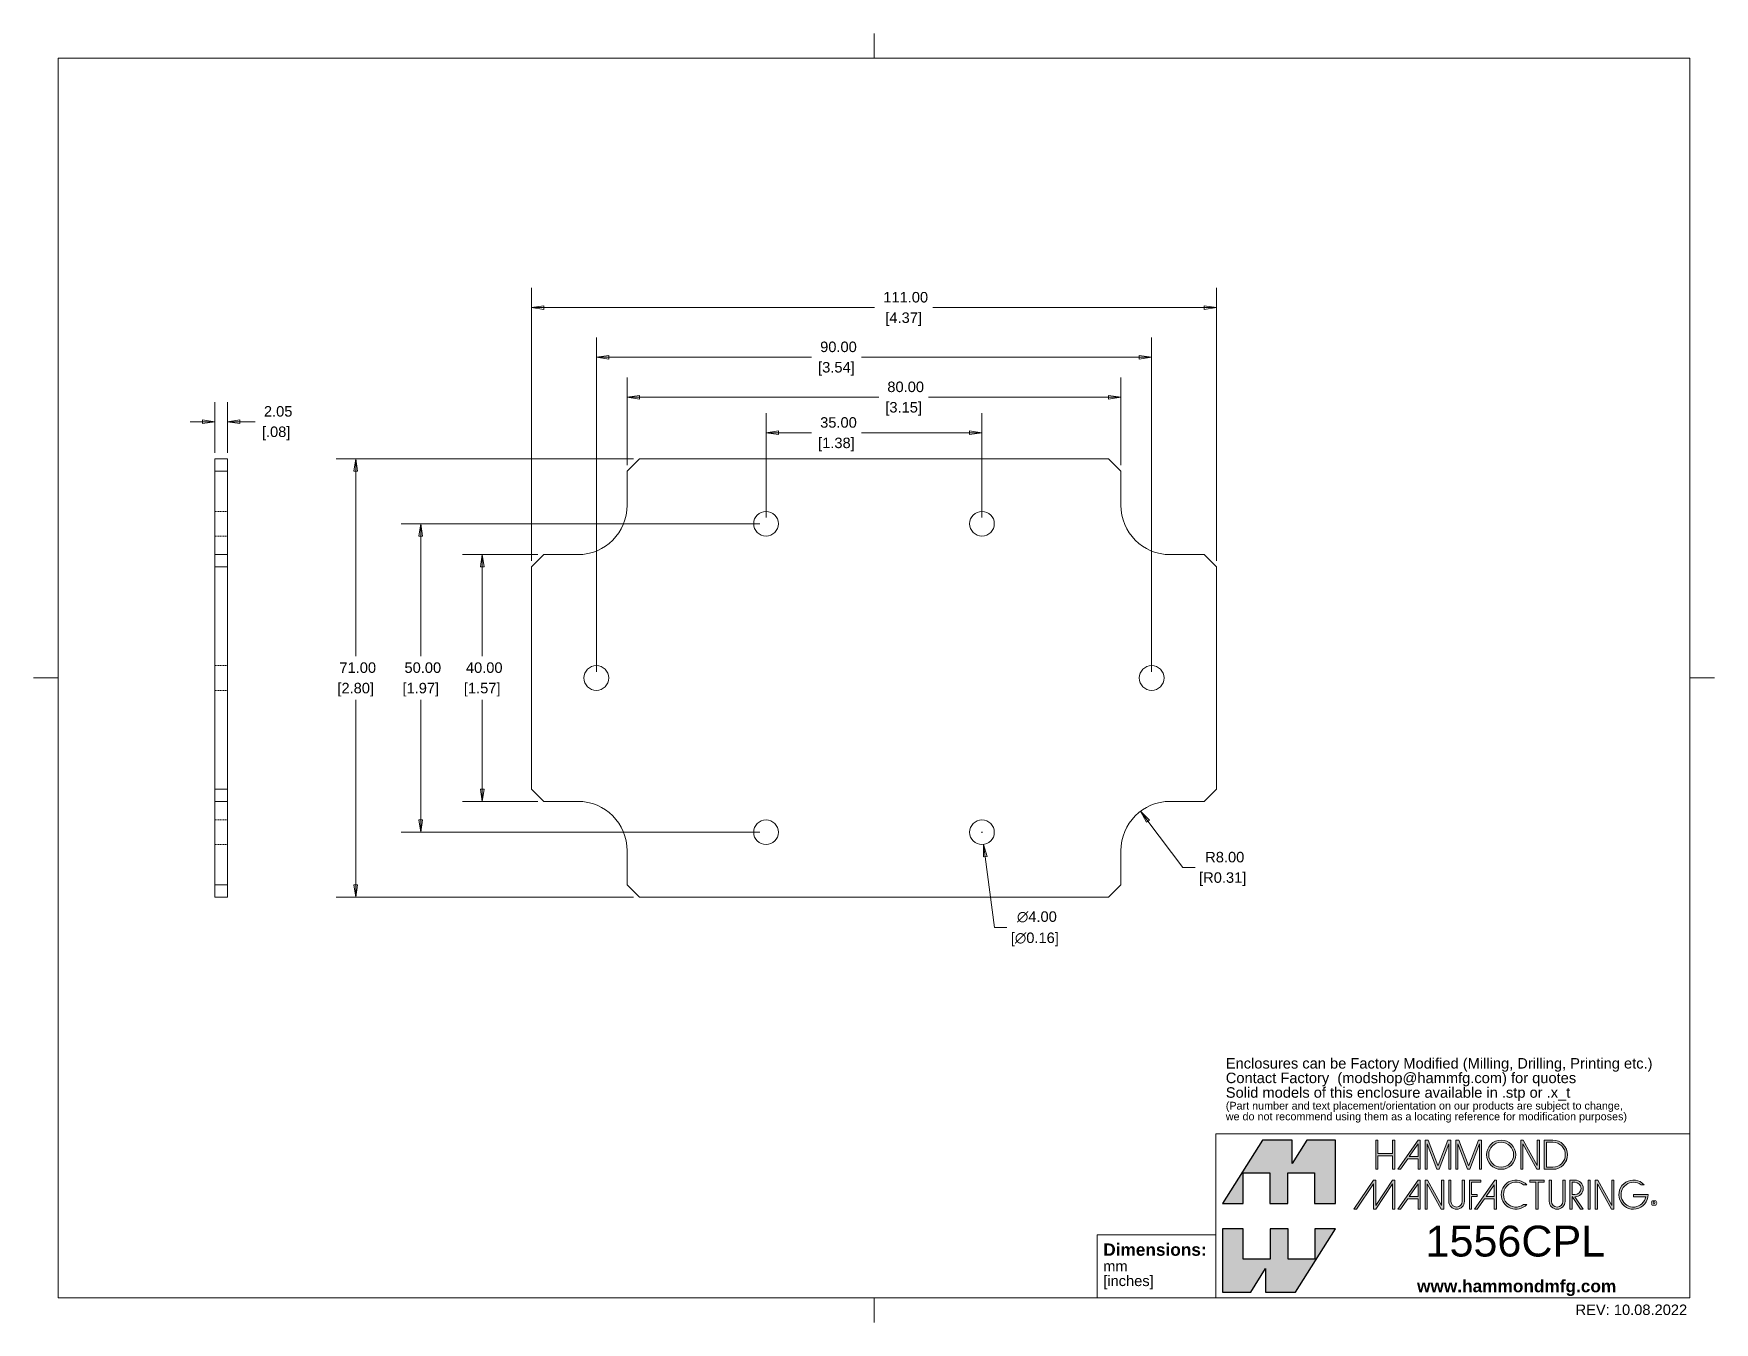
# Model space of a CAD drawing. Header units: millimetres. Extents: x 4 to 276, y 3 to 212.
import ezdxf

# ---------------------------------------------------------------- set-up
doc = ezdxf.new("R2010")
doc.units = ezdxf.units.MM
doc.linetypes.add('DASHED', pattern=[0.2067, 0.1654, -0.0413])
doc.layers.get('0').update_dxf_attribs({"lineweight": 25})
for name, color, linetype, lineweight in [('Dimension (ANSI)', 7, 'Continuous', 9), ('Hatch (ANSI)', 7, 'Continuous', 9), ('Hidden (ANSI)', 7, 'DASHED', 9), ('Sketch Geometry (ANSI)', 7, 'Continuous', 9), ('Symbol (ANSI)', 7, 'Continuous', 9), ('Visible (ANSI)', 7, 'Continuous', 9)]:
    doc.layers.add(name, color=color, linetype=linetype, lineweight=lineweight)
doc.styles.add('Note Text (ANSI)', font='arial.ttf')
doc.styles.add('Text Style20', font='arial.ttf')
doc.dimstyles.new('Default - mm_inch (ANSI)', dxfattribs={"dimtxt": 1.700000047683716, "dimasz": 2, "dimexe": 3.175, "dimexo": 1, "dimgap": 0.7999999999999999, "dimtad": 0, "dimtih": 1, "dimtoh": 1, "dimrnd": 1e-08, "dimzin": 4, "dimdsep": 46, "dimtxsty": 'Note Text (ANSI)', "dimblk": 'Filled-1', "dimcen": 0.09, "dimdle": 10, "dimclrd": 256, "dimclre": 256, "dimclrt": 256, "dimadec": 1, "dimazin": 0, "dimtfac": 1.176470518112183, "dimtofl": 0, "dimtmove": 0, "dimatfit": 3, "dimfxl": 1, "dimtolj": 1, "dimtzin": 0, "dimlwd": -1, "dimlwe": -1, "dimarcsym": 0})

msp = doc.modelspace()

# ---------------------------------------------------------------- texts
at = {"layer": 'Symbol (ANSI)', "color": 5, "true_color": 0x0000ff, "insert": (196.7136078716118, 40.20111777196096), "char_height": 1.700000017881393, "width": 74.30385541791928, "attachment_point": 4, "line_spacing_factor": 0.8344738483428955, "style": 'Note Text (ANSI)'}
msp.add_mtext('{\\H1x;Enclosures can be Factory Modified (Milling, Drilling, Printing etc.)\\PContact Factory  (modshop@hammfg.com) for quotes\\H1.2001x; \\H0.83326x;\\PSolid models of this enclosure available in .stp or .x_t\\H1.17362x; \\H0.95231x;\\P\\H0.65789x;(Part number and text placement/orientation on our products are subject to change,\\H1.23371x; \\H0.81056x;\\Pwe do not recommend using them as a locating reference for modification purposes)\\fCalibri|b0|i0|c0|p34;\\H1.06945x; \\H0.93506x;\\P\\H1.0709x; }', dxfattribs=at)

# ---------------------------------------------------------------- blocks, each defined once
blk = doc.blocks.new('Title Blocks HAMMOND')
at = {"layer": 'Sketch Geometry (ANSI)'}
for p, q in [((269.9968251097644, 36.19577659861307), (193.2119661528762, 36.19577659861306)), ((193.2119661528762, 36.19577659861306), (193.2119661528762, 9.639521662429669)), ((269.9968251097644, 9.639521662429669), (269.9968251097644, 36.19577659861307)), ((173.9421594741929, 9.639521662429669), (173.9421594741929, 19.83687394408273)), ((173.9421594741929, 19.83687394408273), (193.2119661528762, 19.83687394408273)), ((193.2119661528762, 19.83687394408273), (193.2119661528762, 9.639521662429669)), ((193.2119661528762, 9.639521662429669), (173.9421594741929, 9.639521662429669)), ((193.2119661528762, 9.639521662429669), (269.9968251097644, 9.639521662429669))]:
    blk.add_line(p, q, dxfattribs=at)
at = {"layer": 'Symbol (ANSI)', "insert": (174.946827780583, 14.72297527788434), "char_height": 1.700000017881393, "width": 30.723288968675, "attachment_point": 4, "line_spacing_factor": 0.8451967239379883, "style": 'Note Text (ANSI)'}
blk.add_mtext('{\\fArial|b1|i0|c0|p34;\\H1.17647x;Dimensions:\\fArial|b0|i0|c0|p34;\\H0.85x;\\Pmm\\H1.23561x; \\H0.80932x;\\P[inches]\\H1.1281x; }', dxfattribs=at)
at = {"layer": 'Symbol (ANSI)', "insert": (225.8104560727535, 11.21864798532059), "char_height": 2.000000029802322, "width": 32.29268312454224, "attachment_point": 4, "style": 'Note Text (ANSI)'}
blk.add_mtext('\\fArial|b1|i0;{\\H2.0000;www.hammondmfg.com}', dxfattribs=at)
at = {"layer": 'Symbol (ANSI)'}
for tag, p, height, style in [('<TITLE>_001', (227.1791679827597, 16.31650273994641), 5, 'Text Style20'), ('REV:Date_<DD.MM.YYYY>_001', (251.5002338862683, 6.835411554523845), 1.700000017881393, 'Note Text (ANSI)')]:
    blk.add_attdef(tag, p, '', height=height, dxfattribs=dict(at, style=style))
blk = doc.blocks.new('Borders Hammond Border')
at = {"layer": 'Sketch Geometry (ANSI)'}
for p, q in [((139.7, 208.4), (139.7, 212.4)), ((7.500000000000001, 208.4), (7.500000000000036, 7.499999999999929)), ((271.8999999999999, 208.4), (7.5, 208.4)), ((271.9, 7.499999999999982), (271.8999999999999, 208.4)), ((7.500000000000018, 107.95), (3.500000000000018, 107.95)), ((271.8999999999999, 107.95), (275.8999999999999, 107.95)), ((7.500000000000036, 7.499999999999916), (271.9, 7.499999999999982)), ((139.7, 7.499999999999948), (139.7, 3.499999999999948))]:
    blk.add_line(p, q, dxfattribs=at)
blk = doc.blocks.new('Logo lines')
at = {"layer": 'Hatch (ANSI)', "true_color": 0xc40000}
for points in [[(-31.1524746516913, 2.042877557755891), (-31.1524746516913, 6.991620557744884), (-26.81385065170282, 6.991620557744884), (-26.81385065170282, 2.042877557755891), (-23.89883765171021, 2.042877557755891), (-23.89883765171021, 6.991620557744884), (-19.56021365172798, 6.991620557744884), (-19.56021365172798, 2.042877557755891), (-16.16974568581544, 2.042877557755891), (-16.16974568581544, 12.31387755775589), (-20.79768947142661, 12.31387755775589), (-23.1869664542522, 8.497828141649206), (-23.18696645425224, 12.31387755775589), (-28.01083865158937, 12.31387755775589), (-34.49885531533823, 2.042877557755887)], [(-34.49885531534235, -12.31387765775644), (-34.49885531534235, -2.042877657756432), (-31.1083873494298, -2.042877657756432), (-31.1083873494298, -6.991620657745425), (-26.76976334944758, -6.99162065774543), (-26.76976334944758, -2.042877657756432), (-23.85475034945497, -2.042877657756432), (-23.85475034945497, -6.991620657745425), (-19.51612634946649, -6.991620657745425), (-19.51612634946649, -2.042877657756432), (-16.16974568581956, -2.042877657756423), (-22.65776234956839, -12.31387765775643), (-27.48163454690552, -12.31387765775644), (-27.48163454690555, -8.497828241649747), (-29.87091152973115, -12.31387765775644)]]:
    blk.add_hatch(color=12, dxfattribs=at).paths.add_polyline_path(points)
at = {"layer": 'Hatch (ANSI)'}
for points in [[(-6.55420448935299, 12.31387755775589), (-6.904204489352992, 12.31387755775589), (-6.904204489352992, 10.12215816576406), (-9.301389834567253, 10.12215816576406), (-9.301389834567253, 12.31387755775589), (-9.651389834567254, 12.31387755775589), (-9.651389834567254, 7.580438773772227), (-9.301389834567253, 7.580438773772227), (-9.301389834567253, 9.772158165764061), (-6.904204489352992, 9.772158165764061), (-6.904204489352992, 7.580438773772227), (-6.55420448935299, 7.580438773772227)], [(2.189347557599959, 7.580438773772227), (2.53934755759996, 7.580438773772227), (2.53934755759996, 12.31387755775589), (2.054651389641826, 12.31387755775589), (0.4900103660192912, 8.2096562295918), (0.4094027019355906, 8.2096562295918), (-1.155238321686909, 12.31387755775589), (-1.639934489645043, 12.31387755775589), (-1.639934489645043, 7.580438773772227), (-1.289934489645042, 7.580438773772227), (-1.289934489645042, 11.68466010193632), (0.2747065339774579, 7.580438773772227), (0.6247065339774593, 7.580438773772227), (2.189347557599959, 11.68466010193632)], [(7.16862960484498, 7.580438773772227), (7.16862960484498, 11.68466010193633), (5.603988581222481, 7.580438773772227), (5.25398858122248, 7.580438773772227), (3.68934755759998, 11.68466010193633), (3.68934755759998, 7.580438773772227), (3.339347557599979, 7.580438773772227), (3.339347557599979, 12.31387755775589), (3.824043725558113, 12.31387755775589), (5.388684749180612, 8.2096562295918), (5.469292413264313, 8.2096562295918), (7.033933436886848, 12.31387755775589), (7.518629604844982, 12.31387755775589), (7.518629604844982, 7.580438773772227)], [(16.88135043606326, 12.31387755775589), (16.88135043606326, 7.580438773772227), (16.48032073590439, 7.580438773772227), (14.20206838882862, 11.68466010193633), (14.20206838882862, 7.580438773772227), (13.85206838882862, 7.580438773772227), (13.85206838882862, 12.31387755775589), (14.25309808898749, 12.31387755775589), (16.53135043606326, 8.2096562295918), (16.53135043606326, 12.31387755775589)], [(-6.55420448935299, 1.108940436291688), (-6.55420448935299, 5.842379220303577), (-6.904204489352992, 5.842379220303577), (-9.651389834567254, 1.738157892139478), (-9.651389834567254, 5.842379220303577), (-10.00138983456726, 5.842379220303577), (-13.16974568581543, 1.108940436291688), (-12.74857517978152, 1.108940436291688), (-10.00138983456726, 5.213161764455765), (-10.00138983456726, 1.108940436291688), (-9.651389834567254, 1.108940436291688), (-6.904204489352992, 5.213161764455787), (-6.904204489352992, 1.108940436291688)], [(1.389347557599976, 1.108940436291688), (1.389347557599976, 5.842379220303577), (1.039347557599974, 5.842379220303577), (1.039347557599974, 1.738157892139478), (-1.238904789505142, 5.842379220303577), (-1.639934489645043, 5.842379220303577), (-1.639934489645043, 1.108940436291688), (-1.289934489645042, 1.108940436291688), (-1.289934489645042, 5.213161764455787), (0.9883178574600393, 1.108940436291688)], [(5.541367195520621, 5.842379220303577), (5.541367195520621, 1.108940436291688), (5.891367195520623, 1.108940436291688), (5.891367195520623, 3.158940436291688), (6.815558563573063, 3.158940436291688), (6.815558563573063, 3.50894043629169), (5.891367195520623, 3.50894043629169), (5.891367195520623, 5.492379220303576), (7.370566815521613, 5.492379220303572), (7.370566815521613, 5.842379220303577)], [(16.32627637170401, 1.108940436291688), (16.67627637170401, 1.108940436291688), (16.67627637170401, 5.492379220303576), (17.68135043606325, 5.492379220303576), (17.68135043606325, 5.842379220303577), (15.32120230734478, 5.842379220303577), (15.32120230734478, 5.492379220303576), (16.32627637170401, 5.492379220303576)], [(24.78613438408878, 1.108940436291688), (25.13613438408878, 1.108940436291688), (25.13613438408878, 5.842379220303577), (24.78613438408878, 5.842379220303577)], [(28.61541643133041, 1.738157892145527), (28.61541643133041, 5.842379220303577), (28.96541643133041, 5.842379220303577), (28.96541643133041, 1.108940436291688), (28.56438673119388, 1.108940436291688), (26.28613438408877, 5.213161764455787), (26.28613438408877, 1.108940436291688), (25.93613438408877, 1.108940436291688), (25.93613438408877, 5.842379220303577), (26.33716408422867, 5.842379220303577)]]:
    blk.add_hatch(color=256, dxfattribs=at).paths.add_polyline_path(points)
h = blk.add_hatch(color=256, dxfattribs=at)
h.paths.add_polyline_path([(-2.789934489645063, 9.630438773772227), (-4.210748643528426, 9.630438773772227), (-2.789934489645063, 11.68466010193633)], flags=0)
h.paths.add_polyline_path([(-2.780293967337819, 12.31387755775589), (-2.439934489645061, 12.31387755775589), (-2.439934489645061, 7.580438773772227), (-2.789934489645063, 7.580438773772227), (-2.789934489645063, 9.280438773772225), (-4.452828183372191, 9.280438773772225), (-5.628643091184671, 7.580438773772227), (-6.054204489353019, 7.580438773772227)])
h = blk.add_hatch(color=256, dxfattribs=at)
edge = h.paths.add_edge_path(flags=0)
edge.add_arc((10.6853489968368, 9.947158165764058), 2.016719391992383, 0, 360)
edge = h.paths.add_edge_path()
edge.add_arc((10.6853489968368, 9.947158165764058), 2.366719391992383, 0, 360)
h = blk.add_hatch(color=256, dxfattribs=at)
edge = h.paths.add_edge_path(flags=0)
edge.add_arc((19.06816487128133, 9.947158165764062), 2.016719391991837, 270, 450)
edge.add_line((19.06816487128133, 11.96387755775589), (18.03135043606325, 11.96387755775589))
edge.add_line((18.03135043606325, 11.96387755775589), (18.03135043606325, 7.930438773772228))
edge.add_line((18.03135043606325, 7.930438773772228), (19.06816487128133, 7.930438773772224))
edge = h.paths.add_edge_path()
edge.add_line((17.68135043606325, 7.580438773772227), (19.06816487128133, 7.580438773772227))
edge.add_arc((19.06816487128133, 9.947158165764062), 2.366719391991924, 270, 450)
edge.add_line((19.06816487128133, 12.3138775577559), (17.68135043606325, 12.31387755775589))
edge.add_line((17.68135043606325, 12.31387755775589), (17.68135043606325, 7.580438773772227))
h = blk.add_hatch(color=256, dxfattribs=at)
edge = h.paths.add_edge_path(flags=0)
edge.add_line((19.06835043606325, 11.96387755775589), (18.03135043606325, 11.96387755775589))
edge.add_line((18.03135043606325, 11.96387755775589), (18.03135043606325, 7.930438773772233))
edge.add_line((18.03135043606325, 7.930438773772233), (19.06835043606325, 7.930438773772228))
edge.add_arc((19.06835043606325, 9.947158165764062), 2.01671939199183, 270, 450)
edge = h.paths.add_edge_path()
edge.add_line((17.68135043606325, 7.580438773772227), (19.06835043606325, 7.580438773772227))
edge.add_arc((19.06835043606325, 9.947158165764062), 2.366719391991833, 270, 450)
edge.add_line((19.06835043606325, 12.3138775577559), (17.68135043606325, 12.31387755775589))
edge.add_line((17.68135043606325, 12.31387755775589), (17.68135043606325, 7.580438773772227))
h = blk.add_hatch(color=256, dxfattribs=at)
h.paths.add_polyline_path([(-2.789934489645063, 5.213161764455787), (-4.210748643528461, 3.158940436291688), (-2.789934489645063, 3.158940436291688)], flags=0)
h.paths.add_polyline_path([(-6.054204489352983, 1.108940436291688), (-5.628643091184706, 1.108940436291688), (-4.452828183372191, 2.808940436291687), (-2.789934489645063, 2.808940436291687), (-2.789934489645063, 1.108940436291688), (-2.439934489645061, 1.108940436291688), (-2.439934489645061, 5.842379220303577), (-2.780293967318208, 5.842379220303577)])
h = blk.add_hatch(color=256, dxfattribs=at)
edge = h.paths.add_edge_path()
edge.add_line((4.741367195520603, 2.38495025525201), (4.741367195520603, 5.842379220303577))
edge.add_line((4.741367195520603, 5.842379220303577), (4.391367195520601, 5.842379220303577))
edge.add_line((4.391367195520601, 5.842379220303577), (4.391367195520601, 2.384950255252014))
edge.add_arc((3.465357376560299, 2.38495025525201), 0.9260098189603203, -180, 0, ccw=False)
edge.add_line((2.53934755759996, 2.384950255252014), (2.53934755759996, 5.842379220303577))
edge.add_line((2.53934755759996, 5.842379220303577), (2.189347557599959, 5.842379220303577))
edge.add_line((2.189347557599959, 5.842379220303577), (2.189347557599959, 2.384950255252014))
edge.add_arc((3.465357376560263, 2.38495025525201), 1.276009818960331, 180, 360)
h = blk.add_hatch(color=256, dxfattribs=at)
h.paths.add_polyline_path([(8.234823041332149, 3.158940436291688), (9.56053317968216, 3.158940436291688), (9.56053317968216, 5.075659828297634)], flags=0)
h.paths.add_polyline_path([(9.910533179682162, 1.108940436291688), (9.910533179682162, 5.842379220303577), (9.665277717527907, 5.842379220303577), (6.391367195520594, 1.108940436291688), (6.81692859368777, 1.108940436291688), (7.992743501490409, 2.808940436291687), (9.56053317968216, 2.808940436291687), (9.56053317968216, 1.108940436291688)])
h = blk.add_hatch(color=256, dxfattribs=at)
edge = h.paths.add_edge_path()
edge.add_line((14.82120230734477, 1.875659828297631), (14.30491584233391, 1.875659828297631))
edge.add_arc((13.07725257168808, 3.475659828297633), 2.016719392005941, 52.50135034271568, 307.4986496572845, ccw=False)
edge.add_line((14.30491584233391, 5.075659828297634), (14.82120230734477, 5.075659828297634))
edge.add_arc((13.07725257168808, 3.475659828297633), 2.366719392005941, 42.53506363073942, 317.4649363692596)
h = blk.add_hatch(color=256, dxfattribs=at)
edge = h.paths.add_edge_path()
edge.add_line((18.48135043606323, 5.842379220303577), (18.83135043606323, 5.842379220303577))
edge.add_line((18.83135043606323, 5.842379220303577), (18.83135043606323, 2.384950191625967))
edge.add_arc((19.75736019139752, 2.384950191625963), 0.9260097553342737, 180, 360)
edge.add_line((20.68336994673178, 2.384950191625963), (20.68336994673178, 5.842379220303577))
edge.add_line((20.68336994673178, 5.842379220303577), (21.03336994673178, 5.842379220303577))
edge.add_line((21.03336994673178, 5.842379220303577), (21.03336994673178, 2.384950191625963))
edge.add_arc((19.75736019139752, 2.384950191625963), 1.276009755334259, -180, 0, ccw=False)
edge.add_line((18.48135043606323, 2.384950191625963), (18.48135043606323, 5.842379220303577))
h = blk.add_hatch(color=256, dxfattribs=at)
edge = h.paths.add_edge_path(flags=0)
edge.add_line((22.62777468808583, 5.49237922030358), (22.18336994673177, 5.49237922030358))
edge.add_line((22.18336994673177, 5.49237922030358), (22.18336994673177, 3.475659828297633))
edge.add_line((22.18336994673177, 3.475659828297633), (22.62777468808583, 3.475659828297633))
edge.add_arc((22.62777468808583, 4.484019524300606), 1.008359696002969, 270, 450)
edge = h.paths.add_edge_path()
edge.add_line((23.9861343840888, 1.108940436291688), (22.62777468808583, 3.125659828297631))
edge.add_arc((22.62777468808583, 4.484019524300606), 1.358359696002975, 270, 450)
edge.add_line((22.62777468808583, 5.842379220303577), (21.83336994673176, 5.842379220303577))
edge.add_line((21.83336994673176, 5.842379220303577), (21.83336994673176, 1.108940436291688))
edge.add_line((21.83336994673176, 1.108940436291688), (22.18336994673177, 1.108940436291688))
edge.add_line((22.18336994673177, 1.108940436291688), (22.18336994673177, 3.158940436291688))
edge.add_line((22.18336994673177, 3.158940436291688), (23.5641457690123, 1.108940436291688))
edge.add_line((23.5641457690123, 1.108940436291688), (23.9861343840888, 1.108940436291688))
h = blk.add_hatch(color=256, dxfattribs=at)
edge = h.paths.add_edge_path()
edge.add_line((34.49885521534227, 3.475659828297633), (32.13213582333637, 3.475659828297633))
edge.add_line((32.13213582333637, 3.475659828297633), (32.13213582333637, 3.125659828297631))
edge.add_line((32.13213582333637, 3.125659828297631), (34.11825190909084, 3.125659828297631))
edge.add_arc((32.13213582333637, 3.475659828297633), 2.016719392005941, 52.50135034271568, 350.0057595063942, ccw=False)
edge.add_line((33.35979909398219, 5.075659828297634), (33.87608555899305, 5.075659828297634))
edge.add_arc((32.13213582333637, 3.475659828297633), 2.366719392005941, 42.53506363073944, 360)
at = {"color": 12, "linetype": 'Continuous', "true_color": 0xc40000}
for p, q in [((-28.01083865158937, 12.31387755775589), (-34.49885531533823, 2.042877557755887)), ((-23.18696645425224, 12.31387755775589), (-28.01083865158937, 12.31387755775589)), ((-20.79768947142661, 12.31387755775589), (-23.1869664542522, 8.497828141649206)), ((-23.1869664542522, 8.497828141649206), (-23.18696645425224, 12.31387755775589)), ((-16.16974568581544, 12.31387755775589), (-20.79768947142661, 12.31387755775589)), ((-16.16974568581544, 2.042877557755891), (-16.16974568581544, 12.31387755775589)), ((-31.1524746516913, 2.042877557755891), (-31.1524746516913, 6.991620557744884)), ((-31.1524746516913, 6.991620557744884), (-26.81385065170282, 6.991620557744884)), ((-26.81385065170282, 6.991620557744884), (-26.81385065170282, 2.042877557755891)), ((-23.89883765171021, 2.042877557755891), (-23.89883765171021, 6.991620557744884)), ((-23.89883765171021, 6.991620557744884), (-19.56021365172798, 6.991620557744884)), ((-19.56021365172798, 6.991620557744884), (-19.56021365172798, 2.042877557755891)), ((-34.49885531533823, 2.042877557755887), (-31.1524746516913, 2.042877557755891)), ((-26.81385065170282, 2.042877557755891), (-23.89883765171021, 2.042877557755891)), ((-19.56021365172798, 2.042877557755891), (-16.16974568581544, 2.042877557755891)), ((-34.49885531534235, -2.042877657756432), (-34.49885531534235, -12.31387765775644)), ((-31.1083873494298, -2.042877657756432), (-34.49885531534235, -2.042877657756432)), ((-31.1083873494298, -6.991620657745425), (-31.1083873494298, -2.042877657756432)), ((-26.76976334944758, -2.042877657756432), (-26.76976334944758, -6.99162065774543)), ((-23.85475034945497, -2.042877657756432), (-26.76976334944758, -2.042877657756432)), ((-23.85475034945497, -6.991620657745425), (-23.85475034945497, -2.042877657756432)), ((-22.65776234956839, -12.31387765775643), (-16.16974568581956, -2.042877657756423)), ((-19.51612634946649, -2.042877657756432), (-19.51612634946649, -6.991620657745425)), ((-16.16974568581956, -2.042877657756423), (-19.51612634946649, -2.042877657756432)), ((-26.76976334944758, -6.99162065774543), (-31.1083873494298, -6.991620657745425)), ((-19.51612634946649, -6.991620657745425), (-23.85475034945497, -6.991620657745425)), ((-29.87091152973115, -12.31387765775644), (-27.48163454690555, -8.497828241649747)), ((-27.48163454690555, -8.497828241649747), (-27.48163454690552, -12.31387765775644)), ((-34.49885531534235, -12.31387765775644), (-29.87091152973115, -12.31387765775644)), ((-27.48163454690552, -12.31387765775644), (-22.65776234956839, -12.31387765775643))]:
    blk.add_line(p, q, dxfattribs=at)
at = {"linetype": 'Continuous', "lineweight": 9}
for p, q in [((-9.301389834567253, 12.31387755775589), (-9.651389834567254, 12.31387755775589)), ((-9.651389834567254, 12.31387755775589), (-9.651389834567254, 7.580438773772227)), ((-9.301389834567253, 10.12215816576406), (-9.301389834567253, 12.31387755775589)), ((-6.55420448935299, 12.31387755775589), (-6.904204489352992, 12.31387755775589)), ((-6.904204489352992, 12.31387755775589), (-6.904204489352992, 10.12215816576406)), ((-6.55420448935299, 7.580438773772227), (-6.55420448935299, 12.31387755775589)), ((-6.054204489353019, 7.580438773772227), (-2.780293967337819, 12.31387755775589)), ((-2.789934489645063, 11.68466010193633), (-4.210748643528426, 9.630438773772227)), ((-2.789934489645063, 9.630438773772227), (-2.789934489645063, 11.68466010193633)), ((-2.780293967337819, 12.31387755775589), (-2.439934489645061, 12.31387755775589)), ((-2.439934489645061, 12.31387755775589), (-2.439934489645061, 7.580438773772227)), ((-1.155238321686909, 12.31387755775589), (-1.639934489645043, 12.31387755775589)), ((-1.639934489645043, 12.31387755775589), (-1.639934489645043, 7.580438773772227)), ((-1.289934489645042, 7.580438773772227), (-1.289934489645042, 11.68466010193632)), ((-1.289934489645042, 11.68466010193632), (0.2747065339774579, 7.580438773772227)), ((0.4094027019355906, 8.2096562295918), (-1.155238321686909, 12.31387755775589)), ((2.054651389641826, 12.31387755775589), (0.4900103660192912, 8.2096562295918)), ((0.6247065339774593, 7.580438773772227), (2.189347557599959, 11.68466010193632)), ((2.53934755759996, 12.31387755775589), (2.054651389641826, 12.31387755775589)), ((2.189347557599959, 11.68466010193632), (2.189347557599959, 7.580438773772227)), ((2.53934755759996, 7.580438773772227), (2.53934755759996, 12.31387755775589)), ((3.339347557599979, 12.31387755775589), (3.339347557599979, 7.580438773772227)), ((3.824043725558113, 12.31387755775589), (3.339347557599979, 12.31387755775589)), ((3.68934755759998, 7.580438773772227), (3.68934755759998, 11.68466010193633)), ((3.68934755759998, 11.68466010193633), (5.25398858122248, 7.580438773772227)), ((5.388684749180612, 8.2096562295918), (3.824043725558113, 12.31387755775589)), ((7.033933436886848, 12.31387755775589), (5.469292413264313, 8.2096562295918)), ((5.603988581222481, 7.580438773772227), (7.16862960484498, 11.68466010193633)), ((7.518629604844982, 12.31387755775589), (7.033933436886848, 12.31387755775589)), ((7.16862960484498, 11.68466010193633), (7.16862960484498, 7.580438773772227)), ((7.518629604844982, 7.580438773772227), (7.518629604844982, 12.31387755775589)), ((13.85206838882862, 12.31387755775589), (13.85206838882862, 7.580438773772227)), ((14.25309808898749, 12.31387755775589), (13.85206838882862, 12.31387755775589)), ((14.20206838882862, 7.580438773772227), (14.20206838882862, 11.68466010193633)), ((14.20206838882862, 11.68466010193633), (16.48032073590439, 7.580438773772227)), ((16.53135043606326, 8.2096562295918), (14.25309808898749, 12.31387755775589)), ((16.53135043606326, 12.31387755775589), (16.53135043606326, 8.2096562295918)), ((16.88135043606326, 12.31387755775589), (16.53135043606326, 12.31387755775589)), ((16.88135043606326, 7.580438773772227), (16.88135043606326, 12.31387755775589)), ((17.68135043606325, 7.580438773772227), (17.68135043606325, 12.31387755775589)), ((17.68135043606325, 12.31387755775589), (19.06835043606325, 12.3138775577559)), ((18.03135043606325, 11.96387755775589), (18.03135043606325, 7.930438773772233)), ((19.06835043606325, 11.96387755775589), (18.03135043606325, 11.96387755775589)), ((-6.904204489352992, 10.12215816576406), (-9.301389834567253, 10.12215816576406)), ((-9.301389834567253, 7.580438773772227), (-9.301389834567253, 9.772158165764061)), ((-9.301389834567253, 9.772158165764061), (-6.904204489352992, 9.772158165764061)), ((-6.904204489352992, 9.772158165764061), (-6.904204489352992, 7.580438773772227)), ((-4.452828183372191, 9.280438773772225), (-5.628643091184671, 7.580438773772227)), ((-2.789934489645063, 9.280438773772225), (-4.452828183372191, 9.280438773772225)), ((-4.210748643528426, 9.630438773772227), (-2.789934489645063, 9.630438773772227)), ((-2.789934489645063, 7.580438773772227), (-2.789934489645063, 9.280438773772225)), ((0.4900103660192912, 8.2096562295918), (0.4094027019355906, 8.2096562295918)), ((5.469292413264313, 8.2096562295918), (5.388684749180612, 8.2096562295918)), ((-10.00138983456726, 5.842379220303577), (-13.16974568581543, 1.108940436291688)), ((-9.651389834567254, 5.842379220303577), (-10.00138983456726, 5.842379220303577)), ((-9.651389834567254, 7.580438773772227), (-9.301389834567253, 7.580438773772227)), ((-6.904204489352992, 5.842379220303577), (-9.651389834567254, 1.738157892139478)), ((-9.651389834567254, 1.738157892139478), (-9.651389834567254, 5.842379220303577)), ((-6.904204489352992, 7.580438773772227), (-6.55420448935299, 7.580438773772227)), ((-6.55420448935299, 5.842379220303577), (-6.904204489352992, 5.842379220303577)), ((-6.55420448935299, 1.108940436291688), (-6.55420448935299, 5.842379220303577)), ((-5.628643091184671, 7.580438773772227), (-6.054204489353019, 7.580438773772227)), ((-6.054204489352983, 1.108940436291688), (-2.780293967318208, 5.842379220303577)), ((-2.439934489645061, 7.580438773772227), (-2.789934489645063, 7.580438773772227)), ((-2.780293967318208, 5.842379220303577), (-2.439934489645061, 5.842379220303577)), ((-2.439934489645061, 5.842379220303577), (-2.439934489645061, 1.108940436291688)), ((-1.639934489645043, 7.580438773772227), (-1.289934489645042, 7.580438773772227)), ((-1.238904789505142, 5.842379220303577), (-1.639934489645043, 5.842379220303577)), ((-1.639934489645043, 5.842379220303577), (-1.639934489645043, 1.108940436291688)), ((1.039347557599974, 1.738157892139478), (-1.238904789505142, 5.842379220303577)), ((0.2747065339774579, 7.580438773772227), (0.6247065339774593, 7.580438773772227)), ((1.389347557599976, 5.842379220303577), (1.039347557599974, 5.842379220303577)), ((1.039347557599974, 5.842379220303577), (1.039347557599974, 1.738157892139478)), ((1.389347557599976, 1.108940436291688), (1.389347557599976, 5.842379220303577)), ((2.189347557599959, 7.580438773772227), (2.53934755759996, 7.580438773772227)), ((2.189347557599959, 2.384950255252014), (2.189347557599959, 5.842379220303577)), ((2.189347557599959, 5.842379220303577), (2.53934755759996, 5.842379220303577)), ((2.53934755759996, 5.842379220303577), (2.53934755759996, 2.384950255252014)), ((3.339347557599979, 7.580438773772227), (3.68934755759998, 7.580438773772227)), ((4.391367195520601, 2.384950255252014), (4.391367195520601, 5.842379220303577)), ((4.391367195520601, 5.842379220303577), (4.741367195520603, 5.842379220303577)), ((4.741367195520603, 5.842379220303577), (4.741367195520603, 2.38495025525201)), ((5.25398858122248, 7.580438773772227), (5.603988581222481, 7.580438773772227)), ((7.370566815521613, 5.842379220303577), (5.541367195520621, 5.842379220303577)), ((5.541367195520621, 5.842379220303577), (5.541367195520621, 1.108940436291688)), ((5.891367195520623, 3.50894043629169), (5.891367195520623, 5.492379220303576)), ((5.891367195520623, 5.492379220303576), (7.370566815521613, 5.492379220303572)), ((6.391367195520594, 1.108940436291688), (9.665277717527907, 5.842379220303577)), ((7.16862960484498, 7.580438773772227), (7.518629604844982, 7.580438773772227)), ((7.370566815521613, 5.492379220303572), (7.370566815521613, 5.842379220303577)), ((9.665277717527907, 5.842379220303577), (9.910533179682162, 5.842379220303577)), ((9.910533179682162, 5.842379220303577), (9.910533179682162, 1.108940436291688)), ((13.85206838882862, 7.580438773772227), (14.20206838882862, 7.580438773772227)), ((15.32120230734478, 5.492379220303576), (15.32120230734478, 5.842379220303577)), ((15.32120230734478, 5.842379220303577), (17.68135043606325, 5.842379220303577)), ((16.32627637170401, 5.492379220303576), (15.32120230734478, 5.492379220303576)), ((16.32627637170401, 1.108940436291688), (16.32627637170401, 5.492379220303576)), ((16.48032073590439, 7.580438773772227), (16.88135043606326, 7.580438773772227)), ((17.68135043606325, 5.492379220303576), (16.67627637170401, 5.492379220303576)), ((16.67627637170401, 5.492379220303576), (16.67627637170401, 1.108940436291688)), ((17.68135043606325, 7.580438773772227), (19.06835043606325, 7.580438773772227)), ((17.68135043606325, 5.842379220303577), (17.68135043606325, 5.492379220303576)), ((18.03135043606325, 7.930438773772233), (19.06835043606325, 7.930438773772228)), ((18.48135043606323, 2.384950191625963), (18.48135043606323, 5.842379220303577)), ((18.48135043606323, 5.842379220303577), (18.83135043606323, 5.842379220303577)), ((18.83135043606323, 5.842379220303577), (18.83135043606323, 2.384950191625967)), ((20.68336994673178, 2.384950191625963), (20.68336994673178, 5.842379220303577)), ((20.68336994673178, 5.842379220303577), (21.03336994673178, 5.842379220303577)), ((21.03336994673178, 5.842379220303577), (21.03336994673178, 2.384950191625963)), ((21.83336994673176, 1.108940436291688), (21.83336994673176, 5.842379220303577)), ((21.83336994673176, 5.842379220303577), (22.62777468808583, 5.842379220303577)), ((21.83336994673176, 5.842379220303577), (21.83336994673176, 1.108940436291688)), ((22.18336994673177, 5.49237922030358), (22.18336994673177, 3.475659828297633)), ((24.78613438408878, 5.842379220303577), (24.78613438408878, 1.108940436291688)), ((25.13613438408878, 5.842379220303577), (24.78613438408878, 5.842379220303577)), ((25.13613438408878, 1.108940436291688), (25.13613438408878, 5.842379220303577)), ((26.33716408422867, 5.842379220303577), (25.93613438408877, 5.842379220303577)), ((25.93613438408877, 5.842379220303577), (25.93613438408877, 1.108940436291688)), ((28.61541643133041, 1.738157892145527), (26.33716408422867, 5.842379220303577)), ((28.96541643133041, 5.842379220303577), (28.61541643133041, 5.842379220303577)), ((28.61541643133041, 5.842379220303577), (28.61541643133041, 1.738157892145527)), ((28.96541643133041, 1.108940436291688), (28.96541643133041, 5.842379220303577)), ((-12.74857517978152, 1.108940436291688), (-10.00138983456726, 5.213161764455765)), ((-10.00138983456726, 5.213161764455765), (-10.00138983456726, 1.108940436291688)), ((-9.651389834567254, 1.108940436291688), (-6.904204489352992, 5.213161764455787)), ((-6.904204489352992, 5.213161764455787), (-6.904204489352992, 1.108940436291688)), ((-4.452828183372191, 2.808940436291687), (-5.628643091184706, 1.108940436291688)), ((-2.789934489645063, 2.808940436291687), (-4.452828183372191, 2.808940436291687)), ((-2.789934489645063, 5.213161764455787), (-4.210748643528461, 3.158940436291688)), ((-4.210748643528461, 3.158940436291688), (-2.789934489645063, 3.158940436291688)), ((-2.789934489645063, 3.158940436291688), (-2.789934489645063, 5.213161764455787)), ((-2.789934489645063, 1.108940436291688), (-2.789934489645063, 2.808940436291687)), ((-1.289934489645042, 1.108940436291688), (-1.289934489645042, 5.213161764455787)), ((-1.289934489645042, 5.213161764455787), (0.9883178574600393, 1.108940436291688)), ((6.815558563573063, 3.50894043629169), (5.891367195520623, 3.50894043629169)), ((5.891367195520623, 1.108940436291688), (5.891367195520623, 3.158940436291688)), ((5.891367195520623, 3.158940436291688), (6.815558563573063, 3.158940436291688)), ((6.815558563573063, 3.158940436291688), (6.815558563573063, 3.50894043629169)), ((7.992743501490409, 2.808940436291687), (6.81692859368777, 1.108940436291688)), ((9.56053317968216, 2.808940436291687), (7.992743501490409, 2.808940436291687)), ((9.56053317968216, 5.075659828297634), (8.234823041332149, 3.158940436291688)), ((8.234823041332149, 3.158940436291688), (9.56053317968216, 3.158940436291688)), ((9.56053317968216, 3.158940436291688), (9.56053317968216, 5.075659828297634)), ((9.56053317968216, 1.108940436291688), (9.56053317968216, 2.808940436291687)), ((14.30491584233391, 5.075659828297634), (14.82120230734477, 5.075659828297634)), ((22.18336994673177, 1.108940436291688), (22.18336994673177, 3.158940436291688)), ((22.18336994673177, 3.158940436291688), (23.5641457690123, 1.108940436291688)), ((23.9861343840888, 1.108940436291688), (22.62777468808583, 3.125659828297631)), ((26.28613438408877, 1.108940436291688), (26.28613438408877, 5.213161764455787)), ((26.28613438408877, 5.213161764455787), (28.56438673119388, 1.108940436291688)), ((34.49885521534227, 3.475659828297633), (32.13213582333637, 3.475659828297633)), ((32.13213582333637, 3.475659828297633), (32.13213582333637, 3.125659828297631)), ((32.13213582333637, 3.125659828297631), (34.11825190909084, 3.125659828297631)), ((33.35979909398219, 5.075659828297634), (33.87608555899305, 5.075659828297634)), ((-13.16974568581543, 1.108940436291688), (-12.74857517978152, 1.108940436291688)), ((-10.00138983456726, 1.108940436291688), (-9.651389834567254, 1.108940436291688)), ((-6.904204489352992, 1.108940436291688), (-6.55420448935299, 1.108940436291688)), ((-5.628643091184706, 1.108940436291688), (-6.054204489352983, 1.108940436291688)), ((-2.439934489645061, 1.108940436291688), (-2.789934489645063, 1.108940436291688)), ((-1.639934489645043, 1.108940436291688), (-1.289934489645042, 1.108940436291688)), ((0.9883178574600393, 1.108940436291688), (1.389347557599976, 1.108940436291688)), ((5.541367195520621, 1.108940436291688), (5.891367195520623, 1.108940436291688)), ((6.81692859368777, 1.108940436291688), (6.391367195520594, 1.108940436291688)), ((9.910533179682162, 1.108940436291688), (9.56053317968216, 1.108940436291688)), ((14.82120230734477, 1.875659828297631), (14.30491584233391, 1.875659828297631)), ((16.67627637170401, 1.108940436291688), (16.32627637170401, 1.108940436291688)), ((21.83336994673176, 1.108940436291688), (22.18336994673177, 1.108940436291688)), ((23.5641457690123, 1.108940436291688), (23.9861343840888, 1.108940436291688)), ((24.78613438408878, 1.108940436291688), (25.13613438408878, 1.108940436291688)), ((25.93613438408877, 1.108940436291688), (26.28613438408877, 1.108940436291688)), ((28.56438673119388, 1.108940436291688), (28.96541643133041, 1.108940436291688))]:
    blk.add_line(p, q, dxfattribs=at)
for radius in [2.366719391992383, 2.016719391992383]:
    blk.add_circle((10.6853489968368, 9.947158165764058), radius, dxfattribs=at)
for centre, radius, start, end in [((19.06835043606325, 9.947158165764062), 2.366719391991834, 270, 90), ((19.06835043606325, 9.947158165764062), 2.01671939199183, 270, 90), ((13.07725257168808, 3.475659828297633), 2.366719392005941, 42.53506363073977, 317.4649363692602), ((13.07725257168808, 3.475659828297633), 2.016719392005941, 52.5013503427155, 307.4986496572844), ((22.62777468808583, 4.484019524300606), 1.358359696002975, 270, 90), ((22.62777468808583, 4.484019524300606), 1.008359696002969, 270, 90), ((32.13213582333637, 3.475659828297633), 2.366719392005941, 42.53506363073977, 0), ((32.13213582333637, 3.475659828297633), 2.016719392005941, 52.5013503427155, 350.0057595063942), ((3.465357376560263, 2.38495025525201), 1.276009818960331, 180, 0), ((3.465357376560299, 2.38495025525201), 0.9260098189603204, 180, 0), ((19.75736019139752, 2.384950191625963), 1.276009755334259, 180, 0), ((19.75736019139752, 2.384950191625963), 0.9260097553342738, 180, 0)]:
    blk.add_arc(centre, radius, start, end, dxfattribs=at)
at = {"layer": 'Sketch Geometry (ANSI)', "linetype": 'Continuous', "lineweight": 9}
for p, q in [((17.68135043606325, 12.31387755775589), (17.68135043606325, 7.580438773772227)), ((19.06816487128133, 12.3138775577559), (17.68135043606325, 12.31387755775589)), ((19.06816487128133, 11.96387755775589), (18.03135043606325, 11.96387755775589)), ((18.03135043606325, 11.96387755775589), (18.03135043606325, 7.930438773772228)), ((19.06816487128133, 7.580438773772227), (17.68135043606325, 7.580438773772227)), ((19.06816487128133, 7.930438773772224), (18.03135043606325, 7.930438773772228)), ((22.62777468808583, 5.49237922030358), (22.18336994673177, 5.49237922030358)), ((22.18336994673177, 3.475659828297633), (22.62777468808583, 3.475659828297633))]:
    blk.add_line(p, q, dxfattribs=at)
for radius in [2.366719391991924, 2.016719391991837]:
    blk.add_arc((19.06816487128133, 9.947158165764062), radius, 270, 90, dxfattribs=at)
at = {"layer": 'Symbol (ANSI)', "insert": (35.67408066657041, 1.460890432425628), "char_height": 2.000000029802322, "attachment_point": 5, "line_spacing_factor": 3, "style": 'Note Text (ANSI)'}
blk.add_mtext('\\fCalibri|b1|i0;{\\H2.0000;®}\\fCalibri|b1|i0;{\\H21.6500;\\P}', dxfattribs=at)
blk = doc.blocks.new('Filled-1')
at = {"color": 0}
for p, q in [((0, 0), (-1, 0.15)), ((-1, 0.15), (-1, -0.15)), ((-1, 0), (0, 0)), ((-1, -0.15), (0, 0))]:
    blk.add_line(p, q, dxfattribs=at)
at = {"color": 0, "flags": 128}
blk.add_lwpolyline([(-1, -0.15), (0, 0), (-1, 0.15), (-1, -0.15)], dxfattribs=at)
at = {"color": 0}
blk.add_solid([(-1, -0.15), (0, 0), (-1, 0.15), (-1, -0.15)], dxfattribs=at)
blk = doc.blocks.new('*D12')
at = {"layer": 'Defpoints', "color": 0, "transparency": 16777216}
for p in [(195.2, 167.9907219217304), (84.2, 125.95), (195.2, 125.95)]:
    blk.add_point(p, dxfattribs=at)
at = {"layer": 'Dimension (ANSI)', "transparency": 16777216}
for p, q in [((84.2, 126.95), (84.2, 171.1657219217304)), ((195.2, 126.95), (195.2, 171.1657219217304)), ((86.2, 167.9907219217304), (139.8004331906042, 167.9907219217304)), ((193.2, 167.9907219217304), (149.2104607402595, 167.9907219217304))]:
    blk.add_line(p, q, dxfattribs=at)
at = {"layer": 'Dimension (ANSI)', "transparency": 16777216, "xscale": 2, "yscale": 2, "zscale": 2, "rotation": 180}
blk.add_blockref('Filled-1', (84.2, 167.9907219217304), dxfattribs=at)
at = {"layer": 'Dimension (ANSI)', "transparency": 16777216, "xscale": 2, "yscale": 2, "zscale": 2}
blk.add_blockref('Filled-1', (195.2, 167.9907219217304), dxfattribs=at)
at = {"layer": 'Dimension (ANSI)', "transparency": 16777216, "char_height": 1.700000047683716, "attachment_point": 5, "style": 'Note Text (ANSI)'}
for s, insert in [('\\A1; 111.00', (144.5054469654319, 169.6586960302556)), ('\\A1;[4.37]', (144.5054469654319, 166.10126076614))]:
    blk.add_mtext(s, dxfattribs=dict(at, insert=insert))
blk = doc.blocks.new('*D13')
at = {"layer": 'Defpoints', "color": 0, "transparency": 16777216}
for p in [(99.7, 153.4650802139145), (99.7, 141.45), (179.7, 141.45)]:
    blk.add_point(p, dxfattribs=at)
at = {"layer": 'Dimension (ANSI)', "transparency": 16777216}
for p, q in [((99.7, 142.45), (99.7, 156.6400802139145)), ((179.7, 142.45), (179.7, 156.6400802139145)), ((101.7, 153.4650802139145), (140.4608356686337, 153.4650802139145)), ((177.7, 153.4650802139145), (148.55005826223, 153.4650802139145))]:
    blk.add_line(p, q, dxfattribs=at)
at = {"layer": 'Dimension (ANSI)', "transparency": 16777216, "xscale": 2, "yscale": 2, "zscale": 2, "rotation": 180}
blk.add_blockref('Filled-1', (99.7, 153.4650802139145), dxfattribs=at)
at = {"layer": 'Dimension (ANSI)', "transparency": 16777216, "xscale": 2, "yscale": 2, "zscale": 2}
blk.add_blockref('Filled-1', (179.7, 153.4650802139145), dxfattribs=at)
at = {"layer": 'Dimension (ANSI)', "transparency": 16777216, "char_height": 1.700000047683716, "attachment_point": 5, "style": 'Note Text (ANSI)'}
for s, insert in [('\\A1; 80.00', (144.5054469654319, 155.1330543224396)), ('\\A1;[3.15]', (144.5054469654319, 151.5756190583241))]:
    blk.add_mtext(s, dxfattribs=dict(at, insert=insert))
blk = doc.blocks.new('*D14')
at = {"layer": 'Defpoints', "color": 0, "transparency": 16777216}
for p in [(157.2, 147.6927920856236), (122.2, 132.95), (157.2, 132.95)]:
    blk.add_point(p, dxfattribs=at)
at = {"layer": 'Dimension (ANSI)', "transparency": 16777216}
for p, q in [((122.2, 133.95), (122.2, 150.8677920856236)), ((157.2, 133.95), (157.2, 150.8677920856236)), ((124.2, 147.6927920856236), (129.5666045697834, 147.6927920856236)), ((155.2, 147.6927920856236), (137.6558271633797, 147.6927920856236))]:
    blk.add_line(p, q, dxfattribs=at)
at = {"layer": 'Dimension (ANSI)', "transparency": 16777216, "xscale": 2, "yscale": 2, "zscale": 2, "rotation": 180}
blk.add_blockref('Filled-1', (122.2, 147.6927920856236), dxfattribs=at)
at = {"layer": 'Dimension (ANSI)', "transparency": 16777216, "xscale": 2, "yscale": 2, "zscale": 2}
blk.add_blockref('Filled-1', (157.2, 147.6927920856236), dxfattribs=at)
at = {"layer": 'Dimension (ANSI)', "transparency": 16777216, "char_height": 1.700000047683716, "attachment_point": 5, "style": 'Note Text (ANSI)'}
for s, insert in [('\\A1; 35.00', (133.6112158665815, 149.3613460031725)), ('\\A1;[1.38]', (133.6112158665815, 145.8033309300332))]:
    blk.add_mtext(s, dxfattribs=dict(at, insert=insert))
blk = doc.blocks.new('*D15')
at = {"layer": 'Defpoints', "color": 0, "transparency": 16777216}
for p in [(182.8843329491717, 86.33821969374611), (187.7, 79.94999999999996)]:
    blk.add_point(p, dxfattribs=at)
at = {"layer": 'Dimension (ANSI)', "transparency": 16777216}
for p, q in [((189.745475748417, 77.23657560391963), (184.0882497118787, 84.74116477030958)), ((191.745475748417, 77.23657560391965), (189.745475748417, 77.23657560391963))]:
    blk.add_line(p, q, dxfattribs=at)
at = {"layer": 'Dimension (ANSI)', "transparency": 16777216, "xscale": 2, "yscale": 2, "zscale": 2, "rotation": 127.0102855125335}
blk.add_blockref('Filled-1', (182.8843329491717, 86.33821969374611), dxfattribs=at)
at = {"layer": 'Dimension (ANSI)', "transparency": 16777216, "char_height": 1.700000047683716, "attachment_point": 5, "style": 'Note Text (ANSI)'}
for s, insert in [('\\A1; R8.00', (196.2162466776574, 78.90454971244479)), ('\\A1;[R0.31]', (196.2162466776574, 75.34711444832926))]:
    blk.add_mtext(s, dxfattribs=dict(at, insert=insert))
blk = doc.blocks.new('*D16')
at = {"layer": 'Defpoints', "color": 0, "transparency": 16777216}
for p in [(101.7000000000001, 143.45), (55.70000000000001, 72.45), (101.7000000000001, 72.45000000000002)]:
    blk.add_point(p, dxfattribs=at)
at = {"layer": 'Dimension (ANSI)', "transparency": 16777216}
for p, q in [((100.7000000000001, 143.45), (52.525, 143.45)), ((55.7, 141.45), (55.7, 111.5074352641156)), ((55.70000000000001, 74.45), (55.7, 104.3925647358845)), ((100.7000000000001, 72.45000000000002), (52.52500000000001, 72.45))]:
    blk.add_line(p, q, dxfattribs=at)
at = {"layer": 'Dimension (ANSI)', "transparency": 16777216, "xscale": 2, "yscale": 2, "zscale": 2}
for p, rotation in [((55.7, 143.45), 90), ((55.70000000000001, 72.45), 270)]:
    blk.add_blockref('Filled-1', p, dxfattribs=dict(at, rotation=rotation))
at = {"layer": 'Dimension (ANSI)', "transparency": 16777216, "char_height": 1.700000047683716, "attachment_point": 5, "style": 'Note Text (ANSI)'}
for s, insert in [('\\A1; 71.00', (55.70000000000002, 109.6179741085252)), ('\\A1;[2.80]', (55.70000000000002, 106.0605388444096))]:
    blk.add_mtext(s, dxfattribs=dict(at, insert=insert))
blk = doc.blocks.new('*D17')
at = {"layer": 'Defpoints', "color": 0, "transparency": 16777216}
for p in [(86.20000000000005, 127.9500000000001), (76.20000000000002, 87.95000000000002), (86.20000000000005, 87.95000000000002)]:
    blk.add_point(p, dxfattribs=at)
at = {"layer": 'Dimension (ANSI)', "transparency": 16777216}
for p, q in [((85.20000000000005, 127.9500000000001), (73.025, 127.9500000000001)), ((76.2, 125.9500000000001), (76.2, 111.5074352641156)), ((76.20000000000002, 89.95000000000002), (76.2, 104.3925647358845)), ((85.20000000000005, 87.95000000000002), (73.02500000000002, 87.95000000000002))]:
    blk.add_line(p, q, dxfattribs=at)
at = {"layer": 'Dimension (ANSI)', "transparency": 16777216, "xscale": 2, "yscale": 2, "zscale": 2}
for p, rotation in [((76.2, 127.9500000000001), 90), ((76.20000000000002, 87.95000000000002), 270)]:
    blk.add_blockref('Filled-1', p, dxfattribs=dict(at, rotation=rotation))
at = {"layer": 'Dimension (ANSI)', "transparency": 16777216, "char_height": 1.700000047683716, "attachment_point": 5, "style": 'Note Text (ANSI)'}
for s, insert in [('\\A1; 40.00', (76.20000000000002, 109.6179741085251)), ('\\A1;[1.57]', (76.20000000000002, 106.0605388444096))]:
    blk.add_mtext(s, dxfattribs=dict(at, insert=insert))
blk = doc.blocks.new('*D18')
at = {"layer": 'Defpoints', "color": 0, "transparency": 16777216}
for p in [(122.2000000000001, 132.95), (66.24817430214985, 82.95000000000002), (122.2000000000001, 82.95000000000003)]:
    blk.add_point(p, dxfattribs=at)
at = {"layer": 'Dimension (ANSI)', "transparency": 16777216}
for p, q in [((121.2000000000001, 132.95), (63.07317430214984, 132.95)), ((66.24817430214983, 130.95), (66.24817430214983, 111.5074352641156)), ((66.24817430214985, 84.95000000000002), (66.24817430214983, 104.3925647358845)), ((121.2000000000001, 82.95000000000003), (63.07317430214984, 82.95000000000002))]:
    blk.add_line(p, q, dxfattribs=at)
at = {"layer": 'Dimension (ANSI)', "transparency": 16777216, "xscale": 2, "yscale": 2, "zscale": 2}
for p, rotation in [((66.24817430214983, 132.95), 90), ((66.24817430214985, 82.95000000000002), 270)]:
    blk.add_blockref('Filled-1', p, dxfattribs=dict(at, rotation=rotation))
at = {"layer": 'Dimension (ANSI)', "transparency": 16777216, "char_height": 1.700000047683716, "attachment_point": 5, "style": 'Note Text (ANSI)'}
for s, insert in [('\\A1; 50.00', (66.24817430214985, 109.6179741085252)), ('\\A1;[1.97]', (66.24817430214985, 106.0605388444096))]:
    blk.add_mtext(s, dxfattribs=dict(at, insert=insert))
blk = doc.blocks.new('*D19')
at = {"layer": 'Defpoints', "color": 0, "transparency": 16777216}
for p in [(156.9389985814811, 84.93289643187208), (157.4610014185187, 80.96710356812781)]:
    blk.add_point(p, dxfattribs=at)
at = {"layer": 'Dimension (ANSI)', "transparency": 16777216}
for p, q in [((157.1099999999999, 82.94999999999993), (157.2899999999999, 82.94999999999993)), ((157.1999999999999, 82.85999999999993), (157.1999999999999, 83.03999999999994)), ((159.2330113569977, 67.504677945338), (157.7220028370375, 78.98420713625569)), ((161.2330113569977, 67.50467794533799), (159.2330113569977, 67.504677945338))]:
    blk.add_line(p, q, dxfattribs=at)
at = {"layer": 'Dimension (ANSI)', "transparency": 16777216, "xscale": 2, "yscale": 2, "zscale": 2, "rotation": 97.49852733754388}
blk.add_blockref('Filled-1', (157.4610014185187, 80.96710356812781), dxfattribs=at)
at = {"layer": 'Dimension (ANSI)', "transparency": 16777216, "char_height": 1.700000047683716, "attachment_point": 5, "style": 'Note Text (ANSI)'}
for s, insert in [('\\A1; ∅4.00', (165.7698805149435, 69.22019639380908)), ('\\A1;[∅0.16]', (165.7698805149435, 65.58738595660851))]:
    blk.add_mtext(s, dxfattribs=dict(at, insert=insert))
blk = doc.blocks.new('*D20')
at = {"layer": 'Defpoints', "color": 0, "transparency": 16777216}
for p in [(184.7, 159.95), (94.7, 107.95), (184.7, 107.95)]:
    blk.add_point(p, dxfattribs=at)
at = {"layer": 'Dimension (ANSI)', "transparency": 16777216}
for p, q in [((94.7, 108.95), (94.7, 163.125)), ((184.7, 108.95), (184.7, 163.125)), ((96.7, 159.95), (129.5666045697834, 159.95)), ((182.7, 159.95), (137.6558271633797, 159.95))]:
    blk.add_line(p, q, dxfattribs=at)
at = {"layer": 'Dimension (ANSI)', "transparency": 16777216, "xscale": 2, "yscale": 2, "zscale": 2, "rotation": 180}
blk.add_blockref('Filled-1', (94.7, 159.95), dxfattribs=at)
at = {"layer": 'Dimension (ANSI)', "transparency": 16777216, "xscale": 2, "yscale": 2, "zscale": 2}
blk.add_blockref('Filled-1', (184.7, 159.95), dxfattribs=at)
at = {"layer": 'Dimension (ANSI)', "transparency": 16777216, "char_height": 1.700000047683716, "attachment_point": 5, "style": 'Note Text (ANSI)'}
for s, insert in [('\\A1; 90.00', (133.6112158665815, 161.6179741085252)), ('\\A1;[3.54]', (133.6112158665815, 158.0605388444096))]:
    blk.add_mtext(s, dxfattribs=dict(at, insert=insert))
blk = doc.blocks.new('*D21')
at = {"layer": 'Defpoints', "color": 0, "transparency": 16777216}
for p in [(32.88793387664967, 149.4939600517224), (32.88793387664967, 143.45), (34.94025387664967, 143.45)]:
    blk.add_point(p, dxfattribs=at)
at = {"layer": 'Dimension (ANSI)', "transparency": 16777216}
for p, q in [((32.88793387664967, 144.45), (32.88793387664967, 152.6689600517224)), ((34.94025387664967, 144.45), (34.94025387664967, 152.6689600517224)), ((30.88793387664967, 149.4939600517224), (28.88793387664967, 149.4939600517224)), ((36.94025387664967, 149.4939600517224), (39.41220272434498, 149.4939600517224))]:
    blk.add_line(p, q, dxfattribs=at)
at = {"layer": 'Dimension (ANSI)', "transparency": 16777216, "xscale": 2, "yscale": 2, "zscale": 2}
blk.add_blockref('Filled-1', (32.88793387664967, 149.4939600517224), dxfattribs=at)
at = {"layer": 'Dimension (ANSI)', "transparency": 16777216, "xscale": 2, "yscale": 2, "zscale": 2, "rotation": 180}
blk.add_blockref('Filled-1', (34.94025387664967, 149.4939600517224), dxfattribs=at)
at = {"layer": 'Dimension (ANSI)', "transparency": 16777216, "char_height": 1.700000047683716, "attachment_point": 5, "style": 'Note Text (ANSI)'}
for s, insert in [('\\A1; 2.05', (42.80568848749333, 151.1619341602475)), ('\\A1;[.08]', (42.80568848749333, 147.604498896132))]:
    blk.add_mtext(s, dxfattribs=dict(at, insert=insert))

# ---------------------------------------------------------------- dimensions: what is measured, and where the dimension line sits
at = {"layer": 'Dimension (ANSI)'}
for base, p1, p2, angle, text, override, picture, middle in [((195.2, 167.9907219217304), (84.2, 125.95), (195.2, 125.95), 180, ' <>\\X[4.37]', {"dimgap": 0.7999999999999999, "dimtih": 0, "dimtoh": 0, "dimdec": 2, "dimpost": '\\X', "dimtol": 0, "dimlim": 0, "dimtp": 0, "dimtm": -0, "dimtdec": 2, "dimatfit": 1}, '*D12', (144.5054469654319, 167.9907219217304)), ((184.7, 159.95), (94.7, 107.95), (184.7, 107.95), 180, ' <>\\X[3.54]', {"dimgap": 0.7999999999999999, "dimtih": 0, "dimtoh": 0, "dimdec": 2, "dimpost": '\\X', "dimtol": 0, "dimlim": 0, "dimtp": 0, "dimtm": -0, "dimtdec": 2, "dimatfit": 1}, '*D20', (133.6112158665815, 159.95)), ((99.7, 153.4650802139145), (179.7, 141.45), (99.7, 141.45), 180, ' <>\\X[3.15]', {"dimgap": 0.7999999999999999, "dimtih": 0, "dimtoh": 0, "dimdec": 2, "dimpost": '\\X', "dimtol": 0, "dimlim": 0, "dimtp": 0, "dimtm": -0, "dimtdec": 2, "dimatfit": 1}, '*D13', (144.5054469654319, 153.4650802139145)), ((32.88793387664967, 149.4939600517224), (34.94025387664967, 143.45), (32.88793387664967, 143.45), 180, ' <>\\X[.08]', {"dimgap": 0.7999999999999999, "dimtih": 0, "dimtoh": 0, "dimdec": 2, "dimpost": '\\X', "dimtol": 0, "dimlim": 0, "dimtp": 0, "dimtm": -0, "dimtdec": 2, "dimatfit": 1}, '*D21', (42.80568848749333, 149.4939600517224)), ((157.2, 147.6927920856236), (122.2, 132.95), (157.2, 132.95), 180, ' <>\\X[1.38]', {"dimgap": 0.7999999999999999, "dimtih": 0, "dimtoh": 0, "dimdec": 2, "dimpost": '\\X', "dimtol": 0, "dimlim": 0, "dimtp": 0, "dimtm": -0, "dimtdec": 2, "dimatfit": 1}, '*D14', (133.6112158665815, 147.6927920856236)), ((55.70000000000001, 72.45), (101.7, 143.45), (101.7, 72.44999999999999), 90, ' <>\\X[2.80]', {"dimgap": 0.7999999999999999, "dimdec": 2, "dimpost": '\\X', "dimtol": 0, "dimlim": 0, "dimtp": 0, "dimtm": -0, "dimtdec": 2, "dimatfit": 1}, '*D16', (55.70000000000002, 107.95)), ((66.24817430214985, 82.95000000000002), (122.2, 132.95), (122.2, 82.95), 90, ' <>\\X[1.97]', {"dimgap": 0.7999999999999999, "dimdec": 2, "dimpost": '\\X', "dimtol": 0, "dimlim": 0, "dimtp": 0, "dimtm": -0, "dimtdec": 2, "dimatfit": 1}, '*D18', (66.24817430214985, 107.95)), ((76.20000000000002, 87.95000000000002), (86.20000000000002, 127.95), (86.20000000000002, 87.94999999999999), 90, ' <>\\X[1.57]', {"dimgap": 0.7999999999999999, "dimdec": 2, "dimpost": '\\X', "dimtol": 0, "dimlim": 0, "dimtp": 0, "dimtm": -0, "dimtdec": 2, "dimatfit": 1}, '*D17', (76.20000000000002, 107.95))]:
    dim = msp.add_linear_dim(base=base, p1=p1, p2=p2, angle=angle, text=text, dimstyle='Default - mm_inch (ANSI)', override=override, dxfattribs=at)
    dim.commit()
    dim.dimension.update_dxf_attribs({"geometry": picture, "text_midpoint": middle, "dimtype": 160})
dim = msp.add_diameter_dim_2p(p1=(156.9389985814811, 84.93289643187208), p2=(157.4610014185187, 80.96710356812781), text=' <>\\X[∅0.16]', dimstyle='Default - mm_inch (ANSI)', override={"dimgap": 0.7999999999999999, "dimdec": 2, "dimlfac": 0.9999999999999929, "dimpost": '\\X', "dimtol": 0, "dimlim": 0, "dimtp": 0, "dimtm": -0, "dimtdec": 2}, dxfattribs=at)
dim.commit()
dim.dimension.update_dxf_attribs({"geometry": '*D19', "text_midpoint": (165.7698805149435, 67.50467794533797), "dimtype": 163})
dim = msp.add_radius_dim(center=(187.7, 79.94999999999996), mpoint=(182.8843329491717, 86.33821969374611), text=' <>\\X[R0.31]', dimstyle='Default - mm_inch (ANSI)', override={"dimgap": 0.7999999999999999, "dimdec": 2, "dimlfac": 1.000000000000001, "dimpost": '\\X', "dimcen": 0, "dimtol": 0, "dimlim": 0, "dimtp": 0, "dimtm": -0, "dimtdec": 2}, dxfattribs=at)
dim.commit()
dim.dimension.update_dxf_attribs({"geometry": '*D15', "text_midpoint": (196.2162466776574, 77.23657560391963), "dimtype": 164})

# ---------------------------------------------------------------- linework, layer by layer
at = {"layer": 'Hidden (ANSI)'}
for p, q in [((32.88793387665575, 134.95), (34.94025387665575, 134.95)), ((32.88793387665575, 130.95), (34.94025387665575, 130.95)), ((32.88793387664759, 109.95), (34.9402538766476, 109.95)), ((32.88793387664759, 105.95), (34.9402538766476, 105.95)), ((32.88793387665575, 84.95000000000002), (34.94025387665575, 84.95000000000002)), ((32.88793387665575, 80.94999999999999), (34.94025387665575, 80.94999999999999))]:
    msp.add_line(p, q, dxfattribs=at)
at = {"layer": 'Visible (ANSI)'}
for p, q in [((32.88793387664968, 143.45), (32.88793387664908, 141.45)), ((34.94025387664967, 143.45), (32.88793387664968, 143.45)), ((34.94025387664908, 141.45), (34.94025387664967, 143.45)), ((99.7, 141.45), (101.7, 143.45)), ((177.7, 143.45), (101.7, 143.45)), ((177.7, 143.45), (179.7, 141.45)), ((32.88793387664908, 141.45), (34.94025387664908, 141.45)), ((32.88793387664908, 135.95), (32.88793387664908, 141.45)), ((34.94025387664908, 141.45), (34.94025387664908, 135.95)), ((99.7, 141.45), (99.7, 135.95)), ((179.7000000000001, 135.95), (179.7, 141.45)), ((32.88793387664671, 127.95), (32.88793387664908, 135.95)), ((34.94025387664907, 135.95), (34.9402538766467, 127.95)), ((32.88793387664507, 127.95), (32.88793387664448, 125.95)), ((34.94025387664507, 127.95), (32.88793387664507, 127.95)), ((32.88793387664448, 125.95), (34.94025387664448, 125.95)), ((32.88793387664448, 89.95000000000002), (32.88793387664448, 125.95)), ((34.94025387664448, 125.95), (34.94025387664507, 127.95)), ((34.94025387664448, 125.95), (34.94025387664448, 89.95000000000002)), ((84.2, 125.95), (86.20000000000002, 127.95)), ((84.2, 125.95), (84.2, 89.95000000000002)), ((91.7, 127.95), (86.20000000000002, 127.95)), ((193.2, 127.95), (187.7, 127.95)), ((193.2, 127.95), (195.2, 125.95)), ((195.2, 89.95000000000002), (195.2, 125.95)), ((32.88793387664448, 89.95000000000002), (32.88793387664507, 87.94999999999999)), ((34.94025387664448, 89.95000000000002), (32.88793387664448, 89.95000000000002)), ((34.94025387664507, 87.94999999999999), (34.94025387664448, 89.95000000000002)), ((86.20000000000002, 87.94999999999999), (84.2, 89.95000000000002)), ((195.2, 89.95000000000002), (193.2, 87.95)), ((32.88793387664507, 87.94999999999999), (34.94025387664507, 87.94999999999999)), ((32.88793387664908, 79.95), (32.88793387664671, 87.94999999999996)), ((34.9402538766467, 87.94999999999996), (34.94025387664907, 79.95)), ((86.20000000000002, 87.94999999999999), (91.7, 87.94999999999996)), ((187.7, 87.95), (193.2, 87.95)), ((32.88793387664908, 74.45), (32.88793387664908, 79.95)), ((34.94025387664908, 79.95), (34.94025387664908, 74.45)), ((99.69999999999997, 79.95), (99.69999999999999, 74.45)), ((179.7, 74.45), (179.7, 79.95)), ((32.88793387664908, 74.45), (32.88793387664968, 72.44999999999999)), ((34.94025387664908, 74.45), (32.88793387664908, 74.45)), ((34.94025387664967, 72.44999999999999), (34.94025387664908, 74.45)), ((101.7, 72.44999999999999), (99.69999999999999, 74.45)), ((179.7, 74.45), (177.7, 72.44999999999999)), ((32.88793387664968, 72.44999999999999), (34.94025387664967, 72.44999999999999)), ((101.7, 72.44999999999999), (177.7, 72.44999999999999))]:
    msp.add_line(p, q, dxfattribs=at)
for centre in [(122.2, 132.95), (157.2, 132.95), (94.7, 107.95), (184.7, 107.95), (122.2, 82.95), (157.2, 82.95)]:
    msp.add_circle(centre, 2, dxfattribs=at)
for centre, start, end in [((91.70000000000002, 135.95), 270, 0), ((187.7000000000001, 135.95), 180, 269.9999999999995), ((91.69999999999996, 79.94999999999996), 0, 89.99999999999962), ((187.7, 79.95), 90, 180)]:
    msp.add_arc(centre, 8, start, end, dxfattribs=at)

# ---------------------------------------------------------------- block references
for name, p in [('Borders Hammond Border', (0, 0)), ('Logo lines', (230.6565615787037, 20.73246028745106))]:
    msp.add_blockref(name, p)
msp.add_blockref('Title Blocks HAMMOND', (1.903174890235633, -2.139521662429753)).add_auto_attribs({'<TITLE>_001': '1556CPL', 'REV:Date_<DD.MM.YYYY>_001': 'REV: 10.08.2022'})

msp.set_redraw_order([(e.dxf.handle, doc.entitydb.next_handle()) for e in msp.query("TEXT MTEXT ATTDEF DIMENSION ARC_DIMENSION")])  # texts and dimensions are drawn at this point

doc.saveas('drawing.dxf')
